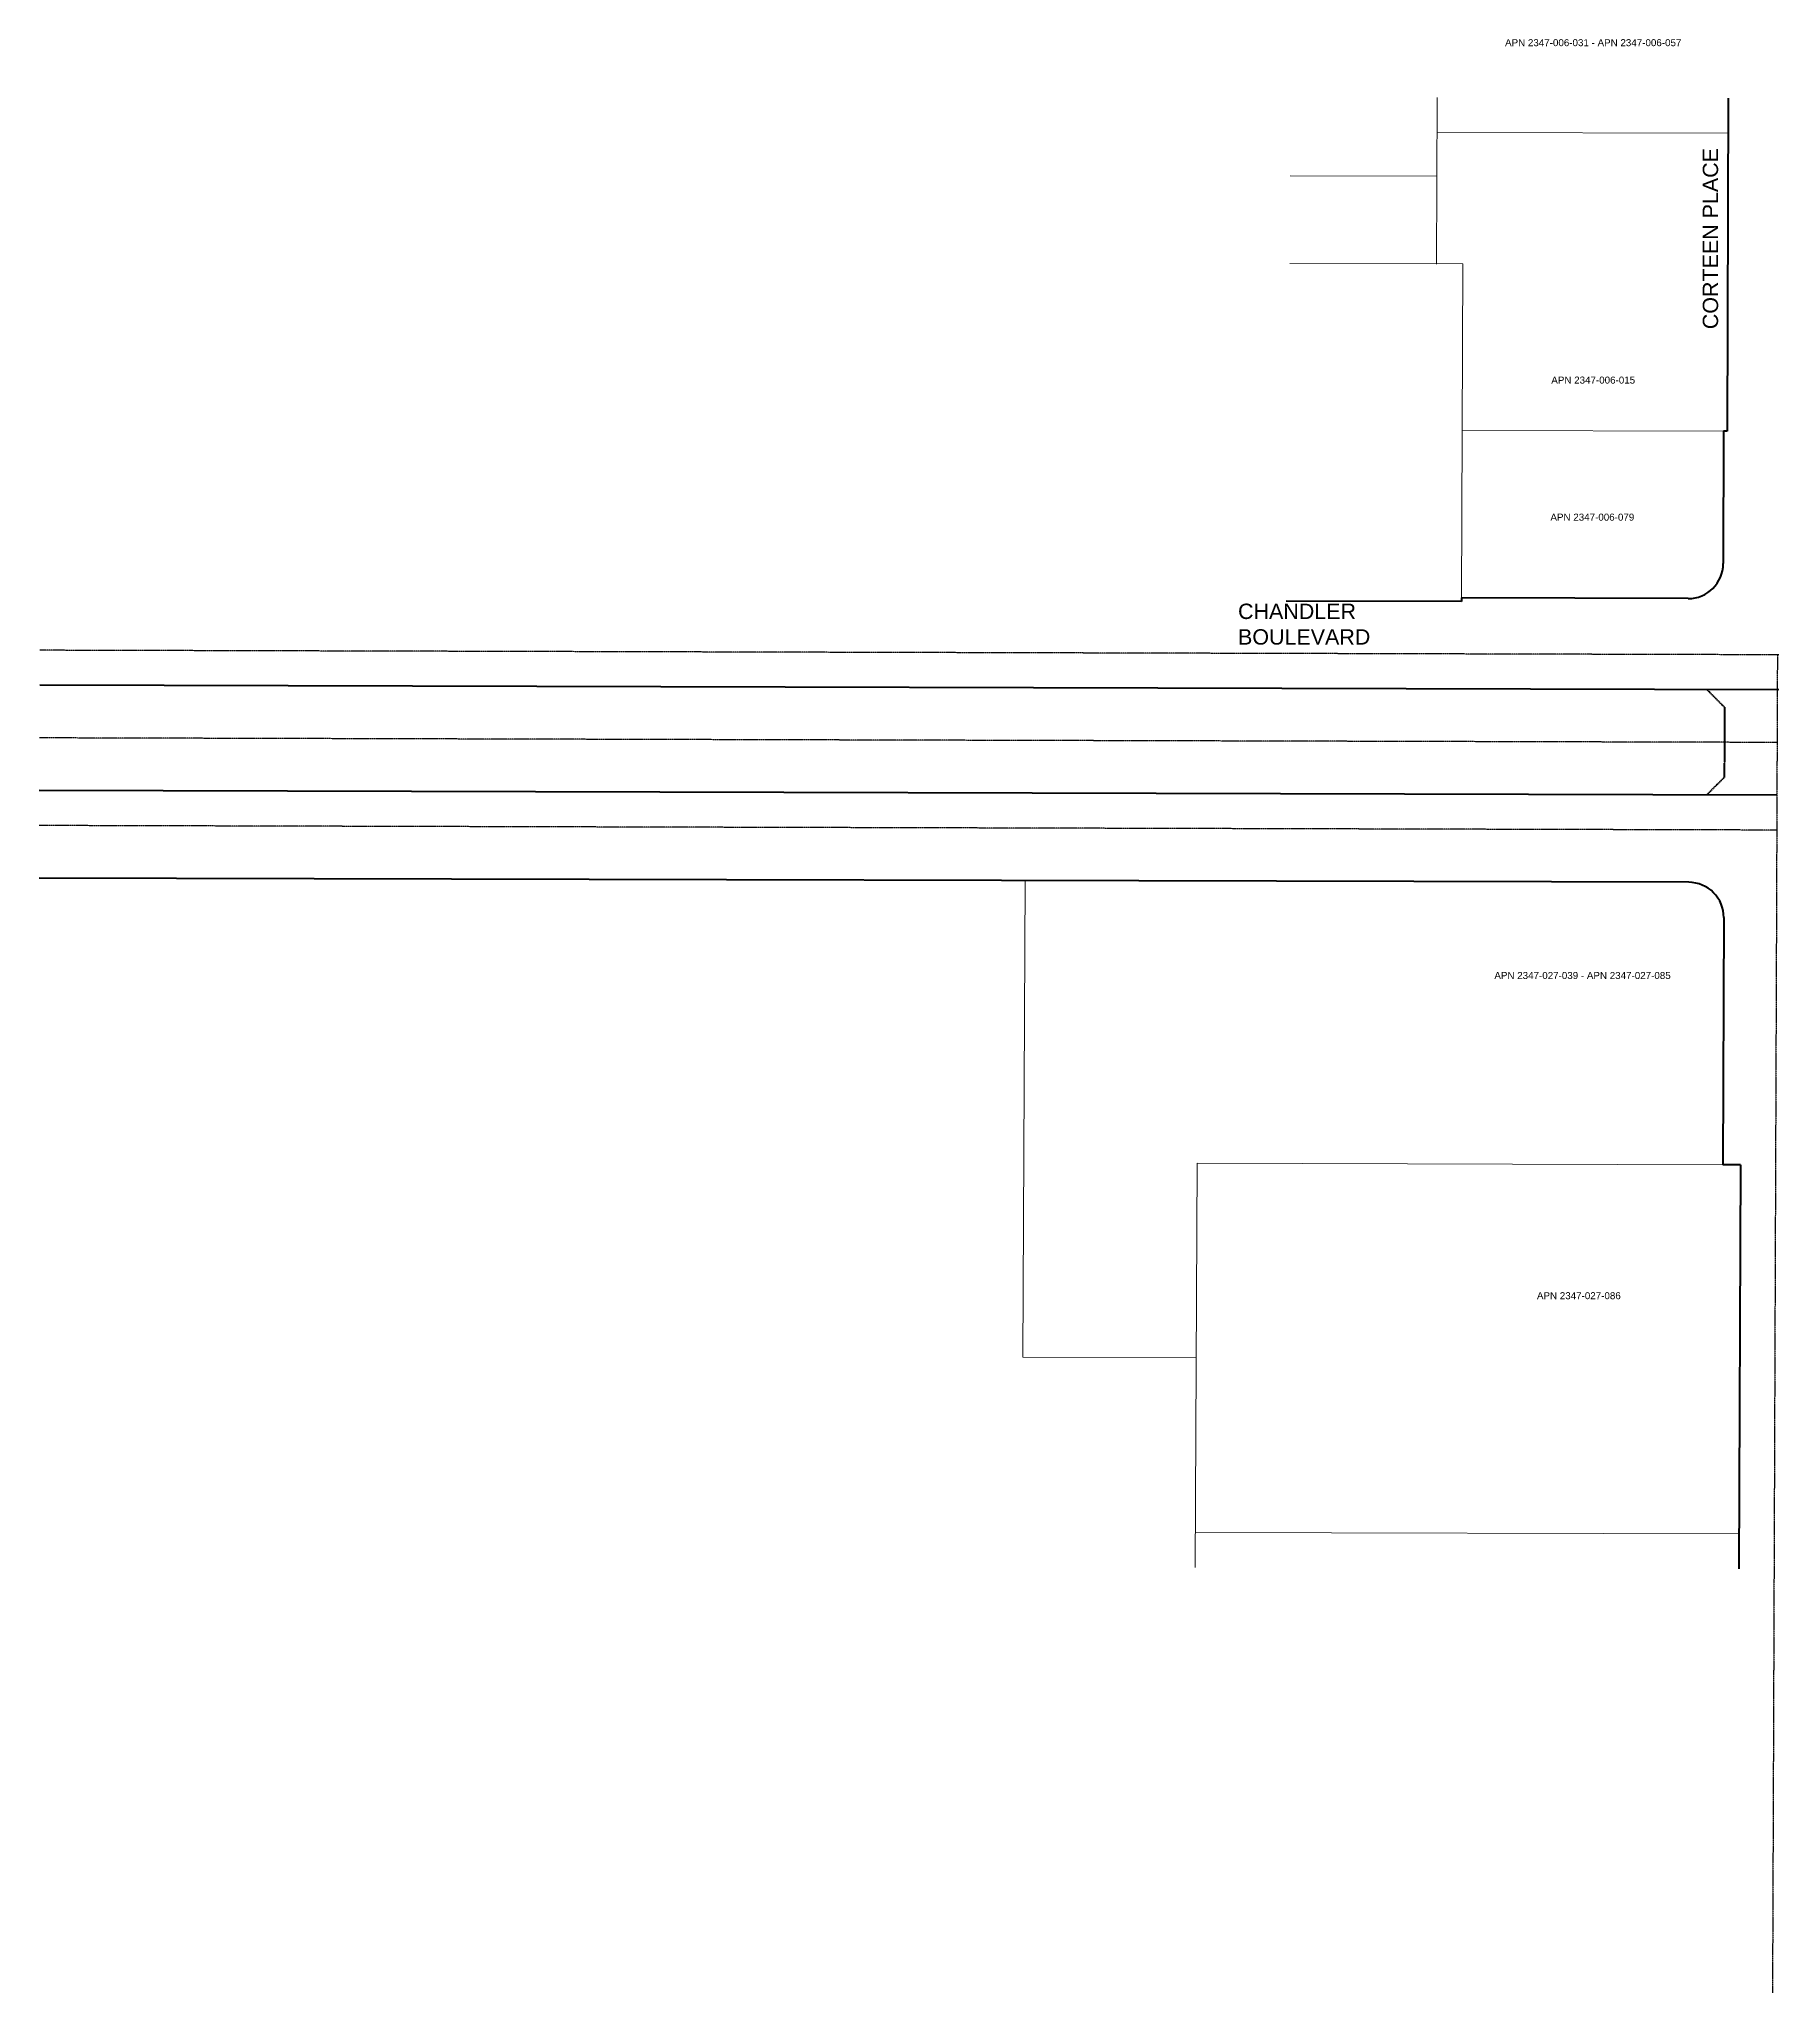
# Model space of a CAD drawing. Header units: feet. Extents: x 6439082 to 6441728, y 1883235 to 1884350.
# Drawn here: x 6439082 to 6440075, y 1883235 to 1884350 of the extents above; entities that cross this region are included whole.
import ezdxf

# ---------------------------------------------------------------- set-up
doc = ezdxf.new("R2010")
doc.units = ezdxf.units.FT
doc.header["$MEASUREMENT"] = 0
doc.linetypes.add('CENTER2', pattern=[1.125, 0.75, -0.125, 0.125, -0.125])
doc.linetypes.add('DASHED2', pattern=[0.375, 0.25, -0.125])
for name, color, linetype, lineweight in [('R-PROP-PRCL', 4, 'Continuous', 18), ('R-Row-Authority', 30, 'Continuous', 140), ('R-Row-Ease', 5, 'DASHED2', 50), ('R-Row-Ppanno', 7, 'Continuous', 5), ('R-Row-Scl', 1, 'CENTER2', 25), ('R-Row-Sname', 8, 'Continuous', 0), ('R-Row-Srow', 6, 'Continuous', 50)]:
    doc.layers.add(name, color=color, linetype=linetype, lineweight=lineweight)
doc.styles.add('G1_1 8_0', font='arial.ttf')
doc.styles.add('G4_7 32', font='arial.ttf', dxfattribs={"height": 0.219})

msp = doc.modelspace()

# ---------------------------------------------------------------- texts
at = {"layer": 'R-Row-Ppanno', "char_height": 4, "attachment_point": 8, "line_spacing_factor": 0.8, "style": 'G1_1 8_0'}
for s, insert in [('APN 2347-006-031 - APN 2347-006-057', (6439969.2, 1884345.6)), ('APN 2347-006-015', (6439969.2, 1884153.1)), ('APN 2347-006-079', (6439968.7, 1884074.9)), ('APN 2347-027-039 - APN 2347-027-085', (6439963.1, 1883813.4)), ('APN 2347-027-086', (6439961, 1883630.7))]:
    msp.add_mtext_dynamic_manual_height_columns(s, width=112.16, gutter_width=1, heights=[10.5], dxfattribs=dict(at, insert=insert))
at = {"layer": 'R-Row-Sname', "insert": (6440031.7, 1884184.2), "char_height": 8.76, "width": 167.829, "attachment_point": 1, "rotation": 90, "style": 'G4_7 32'}
msp.add_mtext('CORTEEN PLACE', dxfattribs=at)
at = {"layer": 'R-Row-Sname', "insert": (6439766.5, 1884027.6), "char_height": 8.76, "width": 167.829, "attachment_point": 1, "style": 'G4_7 32'}
msp.add_mtext('CHANDLER \\PBOULEVARD', dxfattribs=at)

# ---------------------------------------------------------------- linework, layer by layer
at = {"layer": 'R-PROP-PRCL'}
for p, q in [((6439880.2, 1884316.4), (6439879.8, 1884221.3)), ((6440046.2, 1884296), (6439880.1, 1884296.4)), ((6439880, 1884271.4), (6439796.2, 1884271.6)), ((6439894.8, 1884221.4), (6439796, 1884221.6)), ((6439894.8, 1884221.4), (6439894.1, 1884030.9)), ((6440043.6, 1884126), (6439894.5, 1884126.4)), ((6439645, 1883869.5), (6439643.7, 1883597.6)), ((6439743.2, 1883708.3), (6439742.1, 1883477.7)), ((6440043.2, 1883707.5), (6439743.2, 1883708.3)), ((6439742.7, 1883597.3), (6439643.7, 1883597.6)), ((6440052.4, 1883496.9), (6439742.2, 1883497.7))]:
    msp.add_line(p, q, dxfattribs=at)
at = {"layer": 'R-Row-Authority'}
for p, q in [((6440075.1, 1883978.4), (6439082.7, 1883981)), ((6440073.9, 1883918.4), (6439082.4, 1883921))]:
    msp.add_line(p, q, dxfattribs=at)
at = {"layer": 'R-Row-Ease'}
for p, q in [((6440044.1, 1883968.5), (6440034.2, 1883978.5)), ((6440044.1, 1883968.5), (6440044, 1883928.5)), ((6440034, 1883918.5), (6440044, 1883928.5))]:
    msp.add_line(p, q, dxfattribs=at)
at = {"layer": 'R-Row-Scl'}
for p, q in [((6440075.2, 1883998.4), (6439082.7, 1884001)), ((6440074.3, 1883998.4), (6440071.5, 1883235)), ((6440074.1, 1883948.4), (6439082.5, 1883951)), ((6440073.9, 1883898.4), (6439082.3, 1883901))]:
    msp.add_line(p, q, dxfattribs=at)
at = {"layer": 'R-Row-Srow'}
for p, q in [((6440046.3, 1884316), (6440045.6, 1884126)), ((6440043.6, 1884126), (6440043.4, 1884050.5)), ((6440045.6, 1884126), (6440043.6, 1884126)), ((6439894.1, 1884028.9), (6439794, 1884029.1)), ((6440023.3, 1884030.5), (6439894.1, 1884030.9)), ((6439894.1, 1884030.9), (6439894.1, 1884028.9)), ((6440023.8, 1883868.6), (6439082.3, 1883871)), ((6440043.7, 1883848.5), (6440043.2, 1883707.5)), ((6440053.2, 1883707.5), (6440043.2, 1883707.5)), ((6440053.2, 1883707.5), (6440052.3, 1883476.9))]:
    msp.add_line(p, q, dxfattribs=at)
for centre, start, end in [((6440023.4, 1884050.5), 269.8532, 359.8037), ((6440023.7, 1883848.6), 359.7893, 89.8532)]:
    msp.add_arc(centre, 20, start, end, dxfattribs=at)

msp.set_redraw_order([(e.dxf.handle, doc.entitydb.next_handle()) for e in msp.query("TEXT MTEXT ATTDEF DIMENSION ARC_DIMENSION")])  # texts and dimensions are drawn at this point

doc.saveas('drawing.dxf')
